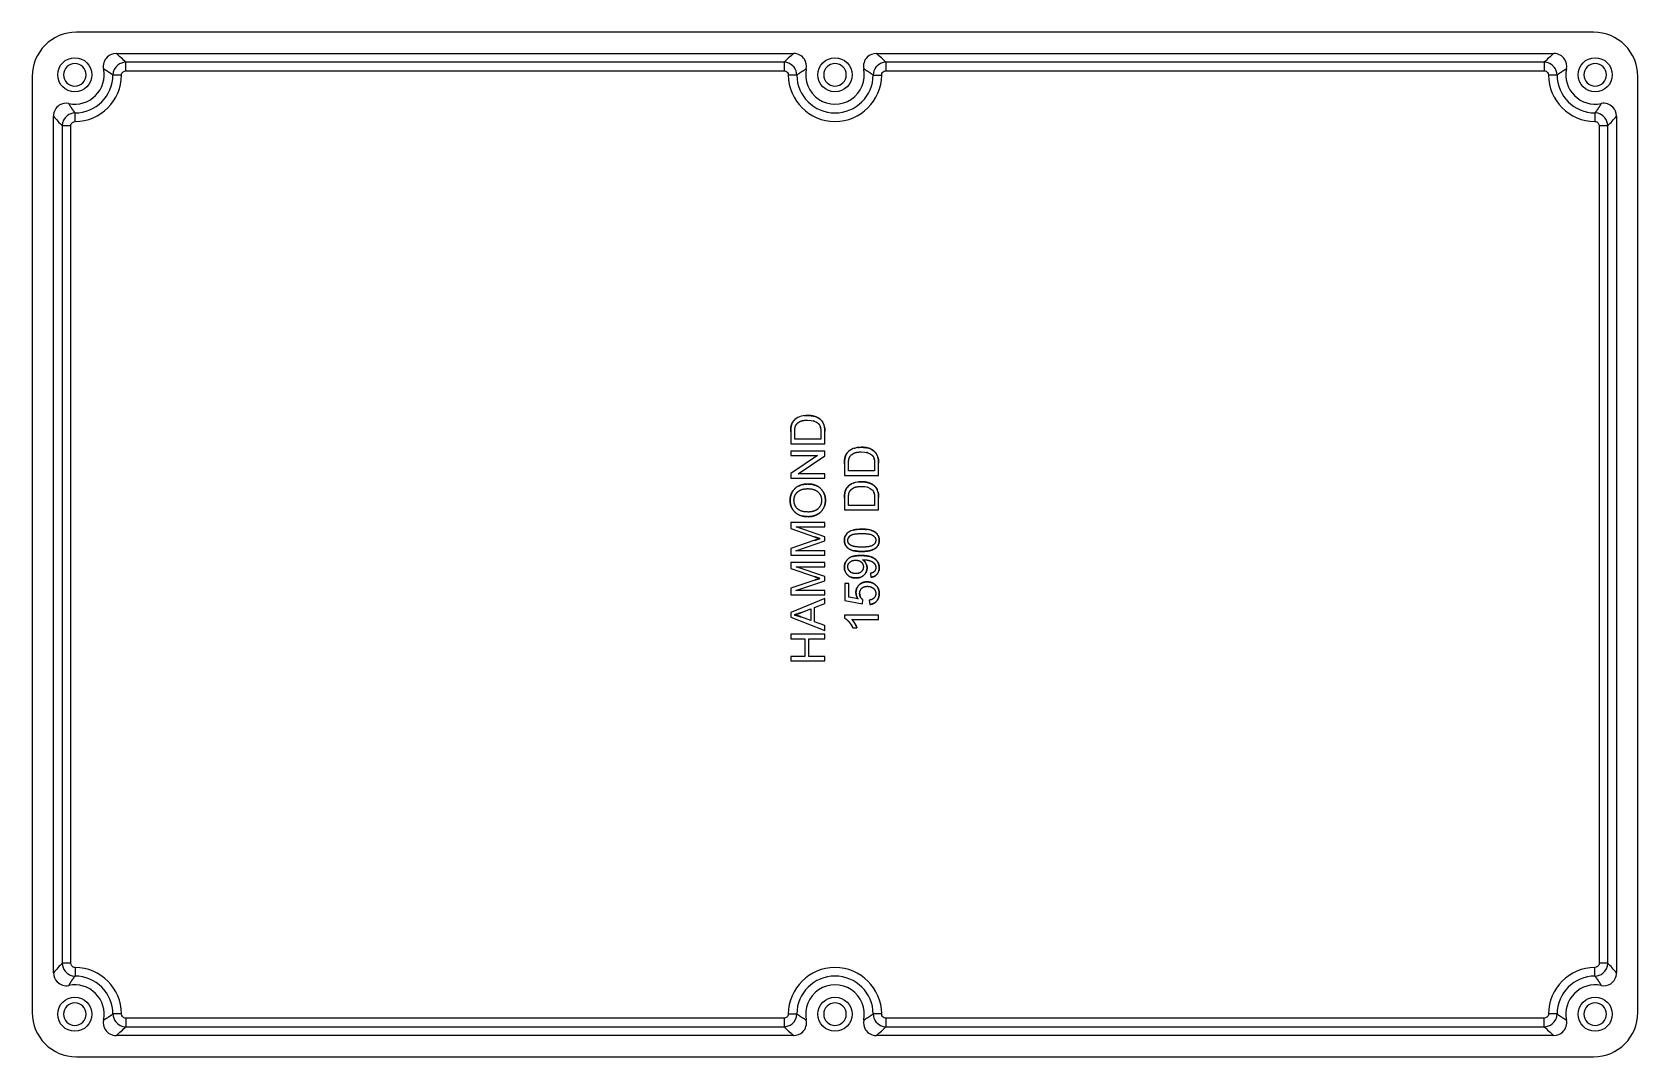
# Model space of a CAD drawing. Header units: millimetres. Extents: x 36 to 224, y 71 to 191.
import ezdxf

# ---------------------------------------------------------------- set-up
doc = ezdxf.new("R2010")
doc.units = ezdxf.units.MM
doc.layers.add('View', color=7, linetype='CONTINUOUS')

msp = doc.modelspace()

# ---------------------------------------------------------------- linework, layer by layer
at = {"layer": 'View'}
for p, q in [((218.329, 191.029), (40.7294, 191.029)), ((45.3611, 188.528), (124.698, 188.528)), ((134.361, 188.528), (213.698, 188.528)), ((123.564, 187.497), (46.4947, 187.497)), ((46.4947, 186.497), (123.564, 186.497)), ((212.564, 187.497), (135.495, 187.497)), ((135.495, 186.497), (212.564, 186.497)), ((35.5294, 185.829), (35.5294, 76.2294)), ((223.529, 76.2294), (223.529, 185.829)), ((38.0309, 80.8611), (38.0309, 181.198)), ((221.028, 181.198), (221.028, 80.8611)), ((39.0623, 180.064), (39.0623, 81.9947)), ((40.0617, 81.9947), (40.0617, 180.064)), ((218.997, 180.064), (218.997, 81.9947)), ((219.997, 81.9947), (219.997, 180.064)), ((124.344, 144.209), (124.344, 142.831)), ((124.817, 143.361), (124.817, 144.203)), ((127.871, 143.361), (124.817, 143.361)), ((127.871, 144.215), (127.871, 143.361)), ((128.344, 142.831), (128.344, 144.276)), ((124.344, 142.831), (128.344, 142.831)), ((128.344, 141.943), (124.344, 141.943)), ((124.344, 141.943), (124.344, 141.437)), ((124.344, 141.437), (127.484, 141.437)), ((127.484, 141.437), (124.344, 139.334)), ((125.204, 139.297), (128.344, 141.401)), ((128.344, 141.401), (128.344, 141.943)), ((124.344, 139.334), (124.344, 138.791)), ((128.344, 139.297), (125.204, 139.297)), ((128.344, 138.791), (128.344, 139.297)), ((130.639, 140.486), (130.639, 139.108)), ((131.111, 139.638), (131.111, 140.48)), ((134.166, 139.638), (131.111, 139.638)), ((134.166, 140.492), (134.166, 139.638)), ((134.639, 139.108), (134.639, 140.553)), ((124.344, 138.791), (128.344, 138.791)), ((130.639, 139.108), (134.639, 139.108)), ((130.639, 136.449), (130.639, 135.071)), ((131.111, 135.602), (131.111, 136.443)), ((134.166, 135.602), (131.111, 135.602)), ((134.166, 136.456), (134.166, 135.602)), ((134.639, 135.071), (134.639, 136.517)), ((128.344, 133.596), (124.344, 133.596)), ((124.344, 133.596), (124.344, 132.885)), ((128.344, 133.087), (128.344, 133.596)), ((130.639, 135.071), (134.639, 135.071)), ((124.344, 132.885), (127.128, 131.925)), ((128.344, 131.919), (124.996, 133.087)), ((124.996, 133.087), (128.344, 133.087)), ((128.344, 131.443), (128.344, 131.919)), ((127.176, 131.52), (124.344, 130.571)), ((124.344, 130.571), (124.344, 129.776)), ((124.344, 129.776), (128.344, 129.776)), ((124.939, 130.285), (128.344, 131.443)), ((128.344, 130.285), (124.939, 130.285)), ((128.344, 129.776), (128.344, 130.285)), ((128.344, 128.94), (124.344, 128.94)), ((124.344, 128.94), (124.344, 128.23)), ((124.344, 128.23), (127.128, 127.27)), ((128.344, 127.263), (124.996, 128.431)), ((124.996, 128.431), (128.344, 128.431)), ((128.344, 128.431), (128.344, 128.94)), ((127.176, 126.864), (124.344, 125.916)), ((124.939, 125.629), (128.344, 126.788)), ((128.344, 126.788), (128.344, 127.263)), ((131.16, 126.465), (130.691, 126.465)), ((130.691, 126.465), (130.691, 124.477)), ((131.16, 124.87), (131.16, 126.465)), ((133.669, 127.654), (133.712, 127.181)), ((124.344, 125.916), (124.344, 125.12)), ((124.344, 125.12), (128.344, 125.12)), ((128.344, 124.715), (124.344, 123.081)), ((128.344, 125.629), (124.939, 125.629)), ((127.134, 123.648), (128.344, 124.111)), ((128.344, 125.12), (128.344, 125.629)), ((128.344, 124.111), (128.344, 124.715)), ((130.691, 124.477), (132.746, 124.09)), ((132.233, 124.654), (131.16, 124.87)), ((132.746, 124.09), (132.807, 124.55)), ((133.547, 124.517), (133.59, 124.001)), ((124.344, 123.081), (124.344, 122.507)), ((124.344, 122.507), (128.344, 120.971)), ((126.704, 122.123), (125.53, 122.565)), ((125.594, 123.062), (126.704, 123.483)), ((126.704, 123.483), (126.704, 122.123)), ((127.134, 121.971), (127.134, 123.648)), ((134.639, 122.742), (130.624, 122.742)), ((130.624, 122.742), (130.624, 122.425)), ((131.511, 122.251), (134.639, 122.251)), ((134.639, 122.251), (134.639, 122.742)), ((128.344, 120.526), (124.344, 120.526)), ((124.344, 120.526), (124.344, 119.995)), ((128.344, 121.532), (127.134, 121.971)), ((128.344, 120.971), (128.344, 121.532)), ((128.344, 119.995), (128.344, 120.526)), ((131.627, 121.27), (132.102, 121.27)), ((124.344, 119.995), (125.987, 119.995)), ((125.987, 119.995), (125.987, 117.922)), ((126.46, 117.922), (126.46, 119.995)), ((126.46, 119.995), (128.344, 119.995)), ((125.987, 117.922), (124.344, 117.922)), ((124.344, 117.922), (124.344, 117.392)), ((124.344, 117.392), (128.344, 117.392)), ((128.344, 117.922), (126.46, 117.922)), ((128.344, 117.392), (128.344, 117.922)), ((123.564, 75.5617), (46.4947, 75.5617)), ((212.564, 75.5617), (135.495, 75.5617)), ((124.698, 73.5309), (45.3611, 73.5309)), ((46.4947, 74.5623), (123.564, 74.5623)), ((213.698, 73.5309), (134.361, 73.5309)), ((135.495, 74.5623), (212.564, 74.5623)), ((40.7294, 71.0294), (218.329, 71.0294))]:
    msp.add_line(p, q, dxfattribs=at)
for centre in [(40.5294, 186.029), (129.529, 186.029), (218.529, 186.029), (40.5294, 76.0294), (129.529, 76.0294), (218.529, 76.0294)]:
    msp.add_circle(centre, 2, dxfattribs=at)
for centre, radius, start, end in [((40.7294, 185.829), 5.2, 90, 180), ((218.329, 185.829), 5.2, 0, 90), ((40.5294, 186.029), 1.321, 0, 180), ((40.5294, 186.029), 3.4349, -101.686, 11.6862), ((129.529, 186.029), 3.4349, 168.314, 11.6862), ((129.529, 186.029), 1.321, 0, 180), ((218.529, 186.029), 3.4349, 168.314, -78.3138), ((218.529, 186.029), 1.321, 0, 180), ((40.5294, 186.029), 1.321, 180, 0), ((40.5294, 186.029), 4.4663, -89.6927, -0.307271), ((40.5294, 186.029), 5.4657, -89.6927, -0.307271), ((129.529, 186.029), 5.4657, -179.693, -0.307271), ((129.529, 186.029), 4.4663, -179.693, -0.307271), ((129.529, 186.029), 1.321, 180, 0), ((218.529, 186.029), 5.4657, -179.693, -90.3073), ((218.529, 186.029), 4.4663, -179.693, -90.3073), ((218.529, 186.029), 1.321, 180, 0), ((40.5294, 76.0294), 5.4657, 0.307271, 89.6927), ((129.529, 76.0294), 5.4657, 0.307271, 179.693), ((218.529, 76.0294), 5.4657, 90.3073, 179.693), ((40.5294, 76.0294), 3.4349, -11.6862, 101.686), ((40.5294, 76.0294), 4.4663, 0.307271, 89.6927), ((129.529, 76.0294), 4.4663, 0.307271, 179.693), ((129.529, 76.0294), 3.4349, -11.6862, -168.314), ((218.529, 76.0294), 4.4663, 90.3073, 179.693), ((218.529, 76.0294), 3.4349, 78.3138, -168.314), ((40.5294, 76.0294), 1.321, 0, 180), ((129.529, 76.0294), 1.321, 0, 180), ((218.529, 76.0294), 1.321, 0, 180), ((40.7294, 76.2294), 5.2, 180, -90), ((40.5294, 76.0294), 1.321, 180, 0), ((129.529, 76.0294), 1.321, 180, 0), ((218.529, 76.0294), 1.321, 180, 0), ((218.329, 76.2294), 5.2, -90, 0)]:
    msp.add_arc(centre, radius, start, end, dxfattribs=at)
for points, degree, knots in [([(45.3611, 188.528), (44.9712, 188.529), (44.5845, 188.371), (44.3078, 188.095), (43.95, 187.748), (43.7912, 187.213), (43.8931, 186.725)], 3, [0, 0, 0, 0, 0.11722, 0.11722, 0.11722, 0.266817, 0.266817, 0.266817, 0.266817]), ([(126.166, 186.725), (126.245, 187.107), (126.167, 187.518), (125.955, 187.845), (125.823, 188.05), (125.639, 188.22), (125.426, 188.339), (125.204, 188.462), (124.951, 188.528), (124.698, 188.528)], 3, [0, 0, 0, 0, 0.117234, 0.117234, 0.117234, 0.190616, 0.190616, 0.190616, 0.266817, 0.266817, 0.266817, 0.266817]), ([(134.361, 188.528), (133.971, 188.529), (133.584, 188.371), (133.308, 188.095), (132.95, 187.748), (132.791, 187.213), (132.893, 186.725)], 3, [0, 0, 0, 0, 0.11722, 0.11722, 0.11722, 0.266817, 0.266817, 0.266817, 0.266817]), ([(215.166, 186.725), (215.245, 187.107), (215.167, 187.518), (214.955, 187.845), (214.823, 188.05), (214.639, 188.22), (214.426, 188.339), (214.204, 188.462), (213.951, 188.528), (213.698, 188.528)], 3, [0, 0, 0, 0, 0.117234, 0.117234, 0.117234, 0.190616, 0.190616, 0.190616, 0.266817, 0.266817, 0.266817, 0.266817]), ([(46.4947, 187.497), (46.1618, 187.496), (45.8248, 187.379), (45.563, 187.171), (45.2138, 186.892), (44.9984, 186.449), (44.9956, 186.005)], 3, [0, 0, 0, 0, 0.0333128, 0.0333128, 0.0333128, 0.0777298, 0.0777298, 0.0777298, 0.0777298]), ([(45.995, 186), (45.9958, 186.148), (46.0676, 186.296), (46.184, 186.389), (46.2713, 186.458), (46.3837, 186.497), (46.4947, 186.497)], 3, [-0.0777298, -0.0777298, -0.0777298, -0.0777298, -0.0333128, -0.0333128, -0.0333128, 0, 0, 0, 0]), ([(46.4947, 186.497), (46.4947, 186.754), (46.4947, 187.007), (46.4947, 187.192), (46.4947, 187.217), (46.4947, 187.241), (46.4947, 187.266), (46.4947, 187.288), (46.4947, 187.31), (46.4947, 187.332), (46.4947, 187.35), (46.4947, 187.369), (46.4947, 187.387), (46.4947, 187.402), (46.4947, 187.417), (46.4947, 187.432), (46.4947, 187.443), (46.4947, 187.454), (46.4947, 187.465), (46.4947, 187.472), (46.4947, 187.479), (46.4947, 187.487), (46.4947, 187.49), (46.4947, 187.493), (46.4947, 187.497)], 3, [0, 0, 0, 0, 0.767945, 0.767945, 0.767945, 0.877651, 0.877651, 0.877651, 0.987358, 0.987358, 0.987358, 1.09706, 1.09706, 1.09706, 1.20677, 1.20677, 1.20677, 1.31648, 1.31648, 1.31648, 1.42618, 1.42618, 1.42618, 1.53589, 1.53589, 1.53589, 1.53589]), ([(123.564, 187.497), (123.564, 187.493), (123.564, 187.49), (123.564, 187.487), (123.564, 187.479), (123.564, 187.472), (123.564, 187.465), (123.564, 187.454), (123.564, 187.443), (123.564, 187.432), (123.564, 187.417), (123.564, 187.402), (123.564, 187.387), (123.564, 187.369), (123.564, 187.35), (123.564, 187.332), (123.564, 187.31), (123.564, 187.288), (123.564, 187.266), (123.564, 187.241), (123.564, 187.217), (123.564, 187.192), (123.564, 187.007), (123.564, 186.754), (123.564, 186.497)], 3, [0, 0, 0, 0, 0.109706, 0.109706, 0.109706, 0.219413, 0.219413, 0.219413, 0.329119, 0.329119, 0.329119, 0.438826, 0.438826, 0.438826, 0.548532, 0.548532, 0.548532, 0.658238, 0.658238, 0.658238, 0.767945, 0.767945, 0.767945, 1.53589, 1.53589, 1.53589, 1.53589]), ([(125.063, 186.005), (125.061, 186.338), (124.943, 186.675), (124.732, 186.935), (124.452, 187.283), (124.008, 187.496), (123.564, 187.497)], 3, [0, 0, 0, 0, 0.0333128, 0.0333128, 0.0333128, 0.0777298, 0.0777298, 0.0777298, 0.0777298]), ([(123.564, 186.497), (123.712, 186.497), (123.86, 186.426), (123.954, 186.31), (124.024, 186.223), (124.063, 186.111), (124.064, 186)], 3, [-0.0777298, -0.0777298, -0.0777298, -0.0777298, -0.0333128, -0.0333128, -0.0333128, 0, 0, 0, 0]), ([(135.495, 187.497), (135.051, 187.496), (134.607, 187.283), (134.327, 186.935), (134.116, 186.675), (133.998, 186.338), (133.996, 186.005)], 3, [0, 0, 0, 0, 0.044417, 0.044417, 0.044417, 0.0777298, 0.0777298, 0.0777298, 0.0777298]), ([(134.995, 186), (134.996, 186.111), (135.035, 186.223), (135.105, 186.31), (135.199, 186.426), (135.347, 186.497), (135.495, 186.497)], 3, [-0.0777298, -0.0777298, -0.0777298, -0.0777298, -0.044417, -0.044417, -0.044417, 0, 0, 0, 0]), ([(135.495, 187.497), (135.495, 187.493), (135.495, 187.49), (135.495, 187.487), (135.495, 187.479), (135.495, 187.472), (135.495, 187.465), (135.495, 187.454), (135.495, 187.443), (135.495, 187.432), (135.495, 187.417), (135.495, 187.402), (135.495, 187.387), (135.495, 187.369), (135.495, 187.35), (135.495, 187.332), (135.495, 187.31), (135.495, 187.288), (135.495, 187.266), (135.495, 187.241), (135.495, 187.217), (135.495, 187.192), (135.495, 187.007), (135.495, 186.754), (135.495, 186.497)], 3, [0, 0, 0, 0, 0.109706, 0.109706, 0.109706, 0.219413, 0.219413, 0.219413, 0.329119, 0.329119, 0.329119, 0.438826, 0.438826, 0.438826, 0.548532, 0.548532, 0.548532, 0.658238, 0.658238, 0.658238, 0.767945, 0.767945, 0.767945, 1.53589, 1.53589, 1.53589, 1.53589]), ([(212.564, 187.497), (212.564, 187.493), (212.564, 187.49), (212.564, 187.487), (212.564, 187.479), (212.564, 187.472), (212.564, 187.465), (212.564, 187.454), (212.564, 187.443), (212.564, 187.432), (212.564, 187.417), (212.564, 187.402), (212.564, 187.387), (212.564, 187.369), (212.564, 187.35), (212.564, 187.332), (212.564, 187.31), (212.564, 187.288), (212.564, 187.266), (212.564, 187.241), (212.564, 187.217), (212.564, 187.192), (212.564, 187.007), (212.564, 186.754), (212.564, 186.497)], 3, [0, 0, 0, 0, 0.109706, 0.109706, 0.109706, 0.219413, 0.219413, 0.219413, 0.329119, 0.329119, 0.329119, 0.438826, 0.438826, 0.438826, 0.548532, 0.548532, 0.548532, 0.658238, 0.658238, 0.658238, 0.767945, 0.767945, 0.767945, 1.53589, 1.53589, 1.53589, 1.53589]), ([(214.063, 186.005), (214.061, 186.338), (213.943, 186.675), (213.732, 186.935), (213.452, 187.283), (213.008, 187.496), (212.564, 187.497)], 3, [0, 0, 0, 0, 0.0333128, 0.0333128, 0.0333128, 0.0777298, 0.0777298, 0.0777298, 0.0777298]), ([(212.564, 186.497), (212.712, 186.497), (212.86, 186.426), (212.954, 186.31), (213.024, 186.223), (213.063, 186.111), (213.064, 186)], 3, [-0.0777298, -0.0777298, -0.0777298, -0.0777298, -0.0333128, -0.0333128, -0.0333128, 0, 0, 0, 0]), ([(45.995, 186), (45.7385, 186.001), (45.4855, 186.003), (45.3004, 186.004), (45.2755, 186.004), (45.2507, 186.004), (45.2258, 186.004), (45.204, 186.004), (45.1822, 186.004), (45.1605, 186.005), (45.142, 186.005), (45.1236, 186.005), (45.1052, 186.005), (45.0903, 186.005), (45.0754, 186.005), (45.0606, 186.005), (45.0494, 186.005), (45.0383, 186.005), (45.0272, 186.005), (45.02, 186.005), (45.0127, 186.005), (45.0055, 186.005), (45.0022, 186.005), (44.9989, 186.005), (44.9956, 186.005)], 3, [0, 0, 0, 0, 0.767945, 0.767945, 0.767945, 0.877651, 0.877651, 0.877651, 0.987358, 0.987358, 0.987358, 1.09706, 1.09706, 1.09706, 1.20677, 1.20677, 1.20677, 1.31648, 1.31648, 1.31648, 1.42618, 1.42618, 1.42618, 1.53589, 1.53589, 1.53589, 1.53589]), ([(125.063, 186.005), (125.06, 186.005), (125.057, 186.005), (125.053, 186.005), (125.046, 186.005), (125.039, 186.005), (125.032, 186.005), (125.021, 186.005), (125.009, 186.005), (124.998, 186.005), (124.983, 186.005), (124.969, 186.005), (124.954, 186.005), (124.935, 186.005), (124.917, 186.005), (124.898, 186.005), (124.877, 186.004), (124.855, 186.004), (124.833, 186.004), (124.808, 186.004), (124.783, 186.004), (124.758, 186.004), (124.573, 186.003), (124.32, 186.001), (124.064, 186)], 3, [0, 0, 0, 0, 0.109706, 0.109706, 0.109706, 0.219413, 0.219413, 0.219413, 0.329119, 0.329119, 0.329119, 0.438826, 0.438826, 0.438826, 0.548532, 0.548532, 0.548532, 0.658238, 0.658238, 0.658238, 0.767945, 0.767945, 0.767945, 1.53589, 1.53589, 1.53589, 1.53589]), ([(133.996, 186.005), (133.999, 186.005), (134.002, 186.005), (134.005, 186.005), (134.013, 186.005), (134.02, 186.005), (134.027, 186.005), (134.038, 186.005), (134.049, 186.005), (134.061, 186.005), (134.075, 186.005), (134.09, 186.005), (134.105, 186.005), (134.124, 186.005), (134.142, 186.005), (134.16, 186.005), (134.182, 186.004), (134.204, 186.004), (134.226, 186.004), (134.251, 186.004), (134.276, 186.004), (134.3, 186.004), (134.486, 186.003), (134.738, 186.001), (134.995, 186)], 3, [0, 0, 0, 0, 0.109706, 0.109706, 0.109706, 0.219413, 0.219413, 0.219413, 0.329119, 0.329119, 0.329119, 0.438826, 0.438826, 0.438826, 0.548532, 0.548532, 0.548532, 0.658238, 0.658238, 0.658238, 0.767945, 0.767945, 0.767945, 1.53589, 1.53589, 1.53589, 1.53589]), ([(214.063, 186.005), (214.06, 186.005), (214.057, 186.005), (214.053, 186.005), (214.046, 186.005), (214.039, 186.005), (214.032, 186.005), (214.021, 186.005), (214.009, 186.005), (213.998, 186.005), (213.983, 186.005), (213.969, 186.005), (213.954, 186.005), (213.935, 186.005), (213.917, 186.005), (213.898, 186.005), (213.877, 186.004), (213.855, 186.004), (213.833, 186.004), (213.808, 186.004), (213.783, 186.004), (213.758, 186.004), (213.573, 186.003), (213.32, 186.001), (213.064, 186)], 3, [0, 0, 0, 0, 0.109706, 0.109706, 0.109706, 0.219413, 0.219413, 0.219413, 0.329119, 0.329119, 0.329119, 0.438826, 0.438826, 0.438826, 0.548532, 0.548532, 0.548532, 0.658238, 0.658238, 0.658238, 0.767945, 0.767945, 0.767945, 1.53589, 1.53589, 1.53589, 1.53589]), ([(39.8337, 182.666), (39.4522, 182.745), (39.0407, 182.667), (38.7141, 182.455), (38.5092, 182.323), (38.3386, 182.139), (38.2197, 181.926), (38.0967, 181.704), (38.0308, 181.451), (38.0309, 181.198)], 3, [0, 0, 0, 0, 0.117234, 0.117234, 0.117234, 0.190616, 0.190616, 0.190616, 0.266817, 0.266817, 0.266817, 0.266817]), ([(221.028, 181.198), (221.029, 181.588), (220.871, 181.974), (220.595, 182.251), (220.248, 182.609), (219.713, 182.768), (219.225, 182.666)], 3, [0, 0, 0, 0, 0.11722, 0.11722, 0.11722, 0.266817, 0.266817, 0.266817, 0.266817]), ([(40.5534, 181.563), (40.2205, 181.561), (39.8841, 181.443), (39.6234, 181.232), (39.2758, 180.952), (39.0627, 180.508), (39.0623, 180.064)], 3, [0, 0, 0, 0, 0.0333128, 0.0333128, 0.0333128, 0.0777298, 0.0777298, 0.0777298, 0.0777298]), ([(40.0617, 180.064), (40.0617, 180.212), (40.1327, 180.36), (40.2486, 180.454), (40.3355, 180.524), (40.4477, 180.563), (40.5587, 180.564)], 3, [-0.0777298, -0.0777298, -0.0777298, -0.0777298, -0.0333128, -0.0333128, -0.0333128, 0, 0, 0, 0]), ([(40.5587, 180.564), (40.5573, 180.82), (40.556, 181.073), (40.555, 181.258), (40.5549, 181.283), (40.5547, 181.308), (40.5546, 181.333), (40.5545, 181.355), (40.5544, 181.377), (40.5542, 181.398), (40.5541, 181.417), (40.5541, 181.435), (40.554, 181.454), (40.5539, 181.469), (40.5538, 181.483), (40.5537, 181.498), (40.5537, 181.509), (40.5536, 181.521), (40.5535, 181.532), (40.5535, 181.539), (40.5535, 181.546), (40.5534, 181.553), (40.5534, 181.557), (40.5534, 181.56), (40.5534, 181.563)], 3, [0, 0, 0, 0, 0.767945, 0.767945, 0.767945, 0.877651, 0.877651, 0.877651, 0.987358, 0.987358, 0.987358, 1.09706, 1.09706, 1.09706, 1.20677, 1.20677, 1.20677, 1.31648, 1.31648, 1.31648, 1.42618, 1.42618, 1.42618, 1.53589, 1.53589, 1.53589, 1.53589]), ([(218.505, 181.563), (218.505, 181.56), (218.505, 181.557), (218.505, 181.553), (218.505, 181.546), (218.505, 181.539), (218.505, 181.532), (218.505, 181.521), (218.505, 181.509), (218.505, 181.498), (218.505, 181.483), (218.505, 181.469), (218.505, 181.454), (218.505, 181.435), (218.505, 181.417), (218.505, 181.398), (218.504, 181.377), (218.504, 181.355), (218.504, 181.333), (218.504, 181.308), (218.504, 181.283), (218.504, 181.258), (218.503, 181.073), (218.501, 180.82), (218.5, 180.564)], 3, [0, 0, 0, 0, 0.109706, 0.109706, 0.109706, 0.219413, 0.219413, 0.219413, 0.329119, 0.329119, 0.329119, 0.438826, 0.438826, 0.438826, 0.548532, 0.548532, 0.548532, 0.658238, 0.658238, 0.658238, 0.767945, 0.767945, 0.767945, 1.53589, 1.53589, 1.53589, 1.53589]), ([(218.5, 180.564), (218.648, 180.563), (218.796, 180.491), (218.889, 180.375), (218.958, 180.288), (218.997, 180.175), (218.997, 180.064)], 3, [-0.0777298, -0.0777298, -0.0777298, -0.0777298, -0.0333128, -0.0333128, -0.0333128, 0, 0, 0, 0]), ([(219.997, 180.064), (219.996, 180.397), (219.879, 180.734), (219.671, 180.996), (219.392, 181.345), (218.949, 181.56), (218.505, 181.563)], 3, [0, 0, 0, 0, 0.0333128, 0.0333128, 0.0333128, 0.0777298, 0.0777298, 0.0777298, 0.0777298]), ([(40.0617, 180.064), (39.8052, 180.064), (39.5522, 180.064), (39.367, 180.064), (39.3422, 180.064), (39.3173, 180.064), (39.2925, 180.064), (39.2707, 180.064), (39.2489, 180.064), (39.2271, 180.064), (39.2087, 180.064), (39.1903, 180.064), (39.1718, 180.064), (39.157, 180.064), (39.1421, 180.064), (39.1272, 180.064), (39.1161, 180.064), (39.105, 180.064), (39.0939, 180.064), (39.0866, 180.064), (39.0794, 180.064), (39.0721, 180.064), (39.0689, 180.064), (39.0656, 180.064), (39.0623, 180.064)], 3, [0, 0, 0, 0, 0.767945, 0.767945, 0.767945, 0.877651, 0.877651, 0.877651, 0.987358, 0.987358, 0.987358, 1.09706, 1.09706, 1.09706, 1.20677, 1.20677, 1.20677, 1.31648, 1.31648, 1.31648, 1.42618, 1.42618, 1.42618, 1.53589, 1.53589, 1.53589, 1.53589]), ([(219.997, 180.064), (219.993, 180.064), (219.99, 180.064), (219.987, 180.064), (219.979, 180.064), (219.972, 180.064), (219.965, 180.064), (219.954, 180.064), (219.943, 180.064), (219.932, 180.064), (219.917, 180.064), (219.902, 180.064), (219.887, 180.064), (219.869, 180.064), (219.85, 180.064), (219.832, 180.064), (219.81, 180.064), (219.788, 180.064), (219.766, 180.064), (219.741, 180.064), (219.717, 180.064), (219.692, 180.064), (219.507, 180.064), (219.254, 180.064), (218.997, 180.064)], 3, [0, 0, 0, 0, 0.109706, 0.109706, 0.109706, 0.219413, 0.219413, 0.219413, 0.329119, 0.329119, 0.329119, 0.438826, 0.438826, 0.438826, 0.548532, 0.548532, 0.548532, 0.658238, 0.658238, 0.658238, 0.767945, 0.767945, 0.767945, 1.53589, 1.53589, 1.53589, 1.53589]), ([(124.899, 144.885), (125.012, 145.181), (125.349, 145.387), (125.685, 145.593), (126.314, 145.593)], 2, [-0.236365, -0.236365, -0.236365, -0.118183, -0.118183, 0, 0, 0]), ([(128.344, 144.276), (128.342, 145), (128.074, 145.395), (127.942, 145.593), (127.711, 145.759), (127.481, 145.925), (127.129, 146.032), (126.777, 146.138), (126.323, 146.138)], 2, [-0.270145, -0.270145, -0.270145, -0.162087, -0.162087, -0.108058, -0.108058, -0.054029, -0.054029, 0, 0, 0]), ([(127.591, 145.193), (127.725, 145.062), (127.798, 144.837), (127.871, 144.611), (127.871, 144.215)], 2, [-0.303954, -0.303954, -0.303954, -0.151977, -0.151977, 0, 0, 0]), ([(131.194, 141.163), (131.307, 141.459), (131.643, 141.664), (131.98, 141.87), (132.608, 141.87)], 2, [-0.236365, -0.236365, -0.236365, -0.118183, -0.118183, 0, 0, 0]), ([(134.639, 140.553), (134.637, 141.277), (134.369, 141.672), (134.236, 141.87), (134.006, 142.036), (133.776, 142.203), (133.424, 142.309), (133.072, 142.416), (132.618, 142.416)], 2, [-0.270145, -0.270145, -0.270145, -0.162087, -0.162087, -0.108058, -0.108058, -0.054029, -0.054029, 0, 0, 0]), ([(133.886, 141.471), (134.02, 141.34), (134.093, 141.114), (134.166, 140.888), (134.166, 140.492)], 2, [-0.303954, -0.303954, -0.303954, -0.151977, -0.151977, 0, 0, 0]), ([(126.35, 138.114), (125.75, 138.114), (125.277, 137.881), (124.804, 137.648), (124.539, 137.203), (124.274, 136.757), (124.274, 136.203)], 2, [-0.172814, -0.172814, -0.172814, -0.115209, -0.115209, -0.0576046, -0.0576046, 0, 0, 0]), ([(124.274, 136.203), (124.274, 136.757), (124.539, 137.203), (124.587, 137.283), (124.642, 137.357)], 2, [0, 0, 0, 1, 1, 1.18109, 1.18109, 1.18109]), ([(124.728, 136.206), (124.728, 136.602), (124.928, 136.92), (125.128, 137.239), (125.492, 137.404), (125.856, 137.568), (126.344, 137.568)], 2, [-0.404303, -0.404303, -0.404303, -0.269535, -0.269535, -0.134768, -0.134768, 0, 0, 0]), ([(126.344, 137.568), (127.118, 137.568), (127.538, 137.183), (127.957, 136.797), (127.957, 136.199)], 2, [-0.217756, -0.217756, -0.217756, -0.108878, -0.108878, 0, 0, 0]), ([(128.411, 136.203), (128.411, 136.721), (128.164, 137.172), (127.917, 137.623), (127.437, 137.869), (126.957, 138.114), (126.35, 138.114)], 2, [-0.214742, -0.214742, -0.214742, -0.143161, -0.143161, -0.0715806, -0.0715806, 0, 0, 0]), ([(131.194, 137.126), (131.307, 137.422), (131.643, 137.628), (131.98, 137.834), (132.608, 137.834)], 2, [-0.236365, -0.236365, -0.236365, -0.118183, -0.118183, 0, 0, 0]), ([(134.639, 136.517), (134.637, 137.241), (134.369, 137.635), (134.236, 137.834), (134.006, 138), (133.776, 138.166), (133.424, 138.273), (133.072, 138.379), (132.618, 138.379)], 2, [-0.270145, -0.270145, -0.270145, -0.162087, -0.162087, -0.108058, -0.108058, -0.054029, -0.054029, 0, 0, 0]), ([(132.618, 138.379), (133.072, 138.379), (133.424, 138.273), (133.767, 138.169), (133.994, 138.008)], 2, [0, 0, 0, 1, 1, 1.97459, 1.97459, 1.97459]), ([(133.886, 137.434), (134.02, 137.303), (134.093, 137.078), (134.166, 136.852), (134.166, 136.456)], 2, [-0.303954, -0.303954, -0.303954, -0.151977, -0.151977, 0, 0, 0]), ([(134.002, 138.003), (134.235, 137.835), (134.369, 137.635), (134.433, 137.54), (134.482, 137.427)], 2, [1.99067, 1.99067, 1.99067, 3, 3, 3.47973, 3.47973, 3.47973]), ([(124.274, 136.203), (124.274, 135.358), (124.836, 134.823), (125.399, 134.288), (126.396, 134.288)], 2, [-0.510492, -0.510492, -0.510492, -0.255246, -0.255246, 0, 0, 0]), ([(126.402, 134.834), (125.5, 134.834), (125.114, 135.239), (124.728, 135.645), (124.728, 136.206)], 2, [-0.245474, -0.245474, -0.245474, -0.122737, -0.122737, 0, 0, 0]), ([(126.396, 134.288), (126.923, 134.288), (127.394, 134.517), (127.865, 134.745), (128.138, 135.19), (128.411, 135.635), (128.411, 136.203)], 2, [-0.378475, -0.378475, -0.378475, -0.252317, -0.252317, -0.126158, -0.126158, 0, 0, 0]), ([(127.957, 136.199), (127.957, 135.611), (127.541, 135.222), (127.125, 134.834), (126.402, 134.834)], 2, [-0.347986, -0.347986, -0.347986, -0.173993, -0.173993, 0, 0, 0]), ([(132.666, 132.821), (132.27, 132.821), (131.955, 132.791), (131.721, 132.731), (131.487, 132.672), (131.289, 132.589), (131.127, 132.485), (130.803, 132.276), (130.622, 131.945), (130.624, 131.52)], 3, [-0.158789, -0.158789, -0.158789, -0.158789, -0.119092, -0.119092, -0.119092, -0.0793943, -0.0793943, -0.0793943, 0, 0, 0, 0]), ([(131.029, 131.513), (131.029, 131.855), (131.354, 132.085), (131.678, 132.315), (132.666, 132.315)], 2, [-0.367398, -0.367398, -0.367398, -0.183699, -0.183699, 0, 0, 0]), ([(134.706, 131.52), (134.706, 131.956), (134.471, 132.244), (134.236, 132.532), (133.803, 132.677), (133.371, 132.821), (132.666, 132.821)], 2, [-1.04403, -1.04403, -1.04403, -0.696017, -0.696017, -0.348008, -0.348008, 0, 0, 0]), ([(132.666, 132.315), (133.651, 132.315), (133.977, 132.085), (134.303, 131.855), (134.303, 131.52)], 2, [-0.135126, -0.135126, -0.135126, -0.0675628, -0.0675628, 0, 0, 0]), ([(130.624, 131.52), (130.624, 131.081), (130.857, 130.794), (131.09, 130.507), (131.523, 130.361), (131.956, 130.215), (132.666, 130.215)], 2, [-1.07579, -1.07579, -1.07579, -0.71719, -0.71719, -0.358595, -0.358595, 0, 0, 0]), ([(132.557, 129.736), (131.822, 129.736), (131.433, 129.568), (131.044, 129.401), (130.834, 129.078), (130.624, 128.754), (130.624, 128.364)], 2, [-0.149636, -0.149636, -0.149636, -0.0997575, -0.0997575, -0.0498787, -0.0498787, 0, 0, 0]), ([(134.706, 128.303), (134.706, 128.745), (134.468, 129.074), (134.23, 129.404), (133.778, 129.57), (133.325, 129.736), (132.557, 129.736)], 2, [-0.296152, -0.296152, -0.296152, -0.197435, -0.197435, -0.0987173, -0.0987173, 0, 0, 0]), ([(134.303, 131.52), (134.303, 131.181), (133.979, 130.951), (133.654, 130.721), (132.666, 130.721)], 2, [-0.365112, -0.365112, -0.365112, -0.182556, -0.182556, 0, 0, 0]), ([(130.624, 128.364), (130.624, 127.824), (130.994, 127.466), (131.364, 127.108), (131.974, 127.108)], 2, [-0.298304, -0.298304, -0.298304, -0.149152, -0.149152, 0, 0, 0]), ([(131.029, 128.425), (131.029, 128.742), (131.278, 128.966), (131.526, 129.19), (131.95, 129.19)], 2, [-0.168898, -0.168898, -0.168898, -0.0844489, -0.0844489, 0, 0, 0]), ([(131.989, 127.614), (131.563, 127.614), (131.296, 127.855), (131.029, 128.096), (131.029, 128.425)], 2, [-0.122964, -0.122964, -0.122964, -0.0614819, -0.0614819, 0, 0, 0]), ([(131.95, 129.19), (132.371, 129.19), (132.61, 128.971), (132.849, 128.751), (132.849, 128.413)], 2, [-0.155767, -0.155767, -0.155767, -0.0778835, -0.0778835, 0, 0, 0]), ([(131.974, 127.108), (132.563, 127.108), (132.922, 127.451), (133.282, 127.794), (133.282, 128.291)], 2, [-0.198892, -0.198892, -0.198892, -0.0994459, -0.0994459, 0, 0, 0]), ([(132.849, 128.413), (132.849, 128.071), (132.61, 127.843), (132.371, 127.614), (131.989, 127.614)], 2, [-0.171897, -0.171897, -0.171897, -0.0859484, -0.0859484, 0, 0, 0]), ([(133.282, 128.291), (133.282, 128.59), (133.136, 128.844), (132.989, 129.099), (132.755, 129.245)], 2, [-0.0949165, -0.0949165, -0.0949165, -0.0474582, -0.0474582, 0, 0, 0]), ([(132.852, 129.248), (133.16, 129.248), (133.454, 129.175), (133.749, 129.102), (133.922, 128.994), (134.096, 128.885), (134.2, 128.713), (134.303, 128.541), (134.303, 128.315)], 2, [-0.461985, -0.461985, -0.461985, -0.346489, -0.346489, -0.230992, -0.230992, -0.115496, -0.115496, 0, 0, 0]), ([(134.303, 128.315), (134.303, 128.053), (134.153, 127.884), (134.002, 127.715), (133.669, 127.654)], 2, [-0.116703, -0.116703, -0.116703, -0.0583513, -0.0583513, 0, 0, 0]), ([(133.712, 127.181), (134.185, 127.242), (134.445, 127.539), (134.706, 127.837), (134.706, 128.303)], 2, [-0.212158, -0.212158, -0.212158, -0.106079, -0.106079, 0, 0, 0]), ([(133.778, 129.57), (134.23, 129.404), (134.468, 129.074), (134.706, 128.745), (134.706, 128.303)], 2, [1.00062, 1.00062, 1.00062, 2, 2, 3, 3, 3]), ([(133.279, 126.654), (132.709, 126.654), (132.346, 126.294), (131.983, 125.934), (131.983, 125.41)], 2, [-0.174565, -0.174565, -0.174565, -0.0872823, -0.0872823, 0, 0, 0]), ([(132.416, 125.279), (132.416, 125.663), (132.66, 125.898), (132.904, 126.132), (133.325, 126.132)], 2, [-0.205887, -0.205887, -0.205887, -0.102944, -0.102944, 0, 0, 0]), ([(133.325, 126.132), (133.767, 126.132), (134.035, 125.888), (134.303, 125.645), (134.303, 125.285)], 2, [-0.115221, -0.115221, -0.115221, -0.0576103, -0.0576103, 0, 0, 0]), ([(132.807, 124.55), (132.633, 124.66), (132.525, 124.85), (132.416, 125.041), (132.416, 125.279)], 2, [-0.111073, -0.111073, -0.111073, -0.0555364, -0.0555364, 0, 0, 0]), ([(134.303, 125.285), (134.303, 124.989), (134.114, 124.782), (133.925, 124.574), (133.547, 124.517)], 2, [-0.0988116, -0.0988116, -0.0988116, -0.0494058, -0.0494058, 0, 0, 0]), ([(133.59, 124.001), (134.096, 124.05), (134.401, 124.396), (134.706, 124.742), (134.706, 125.288)], 2, [-0.277773, -0.277773, -0.277773, -0.138887, -0.138887, 0, 0, 0]), ([(130.624, 122.425), (130.883, 122.297), (131.159, 121.989), (131.435, 121.681), (131.627, 121.27)], 2, [-0.149509, -0.149509, -0.149509, -0.0747545, -0.0747545, 0, 0, 0]), ([(132.102, 121.27), (132.017, 121.498), (131.848, 121.786), (131.678, 122.074), (131.511, 122.251)], 2, [-0.101701, -0.101701, -0.101701, -0.0508503, -0.0508503, 0, 0, 0]), ([(131.511, 122.251), (131.678, 122.074), (131.848, 121.786), (132.017, 121.498), (132.102, 121.27)], 2, [0, 0, 0, 1, 1, 2, 2, 2]), ([(38.0309, 80.8611), (38.0299, 80.4712), (38.1883, 80.0845), (38.4638, 79.8078), (38.8108, 79.45), (39.3458, 79.2912), (39.8337, 79.3931)], 3, [0, 0, 0, 0, 0.11722, 0.11722, 0.11722, 0.266817, 0.266817, 0.266817, 0.266817]), ([(40.0617, 81.9947), (39.8052, 81.9947), (39.5522, 81.9947), (39.367, 81.9947), (39.3422, 81.9947), (39.3173, 81.9947), (39.2925, 81.9947), (39.2707, 81.9947), (39.2489, 81.9947), (39.2271, 81.9947), (39.2087, 81.9947), (39.1903, 81.9947), (39.1718, 81.9947), (39.157, 81.9947), (39.1421, 81.9947), (39.1272, 81.9947), (39.1161, 81.9947), (39.105, 81.9947), (39.0939, 81.9947), (39.0866, 81.9947), (39.0794, 81.9947), (39.0721, 81.9947), (39.0689, 81.9947), (39.0656, 81.9947), (39.0623, 81.9947)], 3, [0, 0, 0, 0, 0.767945, 0.767945, 0.767945, 0.877651, 0.877651, 0.877651, 0.987358, 0.987358, 0.987358, 1.09706, 1.09706, 1.09706, 1.20677, 1.20677, 1.20677, 1.31648, 1.31648, 1.31648, 1.42618, 1.42618, 1.42618, 1.53589, 1.53589, 1.53589, 1.53589]), ([(39.0623, 81.9947), (39.0626, 81.6618), (39.1793, 81.3248), (39.3883, 81.063), (39.6669, 80.7138), (40.1096, 80.4984), (40.5534, 80.4956)], 3, [0, 0, 0, 0, 0.0333128, 0.0333128, 0.0333128, 0.0777298, 0.0777298, 0.0777298, 0.0777298]), ([(40.5587, 81.495), (40.4107, 81.4958), (40.2631, 81.5676), (40.1702, 81.684), (40.1006, 81.7713), (40.0617, 81.8837), (40.0617, 81.9947)], 3, [-0.0777298, -0.0777298, -0.0777298, -0.0777298, -0.0333128, -0.0333128, -0.0333128, 0, 0, 0, 0]), ([(40.5587, 81.495), (40.5573, 81.2385), (40.556, 80.9855), (40.555, 80.8004), (40.5549, 80.7755), (40.5547, 80.7507), (40.5546, 80.7258), (40.5545, 80.704), (40.5544, 80.6822), (40.5542, 80.6605), (40.5541, 80.642), (40.5541, 80.6236), (40.554, 80.6052), (40.5539, 80.5903), (40.5538, 80.5754), (40.5537, 80.5606), (40.5537, 80.5494), (40.5536, 80.5383), (40.5535, 80.5272), (40.5535, 80.52), (40.5535, 80.5127), (40.5534, 80.5055), (40.5534, 80.5022), (40.5534, 80.4989), (40.5534, 80.4956)], 3, [0, 0, 0, 0, 0.767945, 0.767945, 0.767945, 0.877651, 0.877651, 0.877651, 0.987358, 0.987358, 0.987358, 1.09706, 1.09706, 1.09706, 1.20677, 1.20677, 1.20677, 1.31648, 1.31648, 1.31648, 1.42618, 1.42618, 1.42618, 1.53589, 1.53589, 1.53589, 1.53589]), ([(218.997, 81.9947), (218.997, 81.8467), (218.926, 81.6987), (218.81, 81.6052), (218.723, 81.5351), (218.611, 81.4956), (218.5, 81.495)], 3, [-0.0777298, -0.0777298, -0.0777298, -0.0777298, -0.0333128, -0.0333128, -0.0333128, 0, 0, 0, 0]), ([(218.505, 80.4956), (218.505, 80.4989), (218.505, 80.5022), (218.505, 80.5055), (218.505, 80.5127), (218.505, 80.52), (218.505, 80.5272), (218.505, 80.5383), (218.505, 80.5494), (218.505, 80.5606), (218.505, 80.5754), (218.505, 80.5903), (218.505, 80.6052), (218.505, 80.6236), (218.505, 80.642), (218.505, 80.6605), (218.504, 80.6822), (218.504, 80.704), (218.504, 80.7258), (218.504, 80.7507), (218.504, 80.7755), (218.504, 80.8004), (218.503, 80.9855), (218.501, 81.2385), (218.5, 81.495)], 3, [0, 0, 0, 0, 0.109706, 0.109706, 0.109706, 0.219413, 0.219413, 0.219413, 0.329119, 0.329119, 0.329119, 0.438826, 0.438826, 0.438826, 0.548532, 0.548532, 0.548532, 0.658238, 0.658238, 0.658238, 0.767945, 0.767945, 0.767945, 1.53589, 1.53589, 1.53589, 1.53589]), ([(218.505, 80.4956), (218.838, 80.4977), (219.175, 80.6162), (219.435, 80.8266), (219.783, 81.1071), (219.996, 81.5509), (219.997, 81.9947)], 3, [0, 0, 0, 0, 0.0333128, 0.0333128, 0.0333128, 0.0777298, 0.0777298, 0.0777298, 0.0777298]), ([(219.997, 81.9947), (219.993, 81.9947), (219.99, 81.9947), (219.987, 81.9947), (219.979, 81.9947), (219.972, 81.9947), (219.965, 81.9947), (219.954, 81.9947), (219.943, 81.9947), (219.932, 81.9947), (219.917, 81.9947), (219.902, 81.9947), (219.887, 81.9947), (219.869, 81.9947), (219.85, 81.9947), (219.832, 81.9947), (219.81, 81.9947), (219.788, 81.9947), (219.766, 81.9947), (219.741, 81.9947), (219.717, 81.9947), (219.692, 81.9947), (219.507, 81.9947), (219.254, 81.9947), (218.997, 81.9947)], 3, [0, 0, 0, 0, 0.109706, 0.109706, 0.109706, 0.219413, 0.219413, 0.219413, 0.329119, 0.329119, 0.329119, 0.438826, 0.438826, 0.438826, 0.548532, 0.548532, 0.548532, 0.658238, 0.658238, 0.658238, 0.767945, 0.767945, 0.767945, 1.53589, 1.53589, 1.53589, 1.53589]), ([(219.225, 79.3931), (219.607, 79.3141), (220.018, 79.3921), (220.345, 79.6037), (220.55, 79.7362), (220.72, 79.9195), (220.839, 80.1333), (220.962, 80.3546), (221.028, 80.6077), (221.028, 80.8611)], 3, [0, 0, 0, 0, 0.117234, 0.117234, 0.117234, 0.190616, 0.190616, 0.190616, 0.266817, 0.266817, 0.266817, 0.266817]), ([(43.8931, 75.3337), (43.8141, 74.9522), (43.8921, 74.5407), (44.1037, 74.2141), (44.2362, 74.0092), (44.4195, 73.8386), (44.6333, 73.7197), (44.8546, 73.5967), (45.1077, 73.5308), (45.3611, 73.5309)], 3, [0, 0, 0, 0, 0.117234, 0.117234, 0.117234, 0.190616, 0.190616, 0.190616, 0.266817, 0.266817, 0.266817, 0.266817]), ([(45.995, 76.0587), (45.7385, 76.0573), (45.4855, 76.056), (45.3004, 76.055), (45.2755, 76.0549), (45.2507, 76.0547), (45.2258, 76.0546), (45.204, 76.0545), (45.1822, 76.0544), (45.1605, 76.0542), (45.142, 76.0541), (45.1236, 76.0541), (45.1052, 76.054), (45.0903, 76.0539), (45.0754, 76.0538), (45.0606, 76.0537), (45.0494, 76.0537), (45.0383, 76.0536), (45.0272, 76.0535), (45.02, 76.0535), (45.0127, 76.0535), (45.0055, 76.0534), (45.0022, 76.0534), (44.9989, 76.0534), (44.9956, 76.0534)], 3, [0, 0, 0, 0, 0.767945, 0.767945, 0.767945, 0.877651, 0.877651, 0.877651, 0.987358, 0.987358, 0.987358, 1.09706, 1.09706, 1.09706, 1.20677, 1.20677, 1.20677, 1.31648, 1.31648, 1.31648, 1.42618, 1.42618, 1.42618, 1.53589, 1.53589, 1.53589, 1.53589]), ([(44.9956, 76.0534), (44.9977, 75.7205), (45.1162, 75.3841), (45.3266, 75.1234), (45.6071, 74.7758), (46.0509, 74.5627), (46.4947, 74.5623)], 3, [0, 0, 0, 0, 0.0333128, 0.0333128, 0.0333128, 0.0777298, 0.0777298, 0.0777298, 0.0777298]), ([(46.4947, 75.5617), (46.3467, 75.5617), (46.1987, 75.6327), (46.1052, 75.7486), (46.0351, 75.8355), (45.9956, 75.9477), (45.995, 76.0587)], 3, [-0.0777298, -0.0777298, -0.0777298, -0.0777298, -0.0333128, -0.0333128, -0.0333128, 0, 0, 0, 0]), ([(46.4947, 75.5617), (46.4947, 75.3052), (46.4947, 75.0522), (46.4947, 74.867), (46.4947, 74.8422), (46.4947, 74.8173), (46.4947, 74.7925), (46.4947, 74.7707), (46.4947, 74.7489), (46.4947, 74.7271), (46.4947, 74.7087), (46.4947, 74.6903), (46.4947, 74.6718), (46.4947, 74.657), (46.4947, 74.6421), (46.4947, 74.6272), (46.4947, 74.6161), (46.4947, 74.605), (46.4947, 74.5939), (46.4947, 74.5866), (46.4947, 74.5794), (46.4947, 74.5721), (46.4947, 74.5689), (46.4947, 74.5656), (46.4947, 74.5623)], 3, [0, 0, 0, 0, 0.767945, 0.767945, 0.767945, 0.877651, 0.877651, 0.877651, 0.987358, 0.987358, 0.987358, 1.09706, 1.09706, 1.09706, 1.20677, 1.20677, 1.20677, 1.31648, 1.31648, 1.31648, 1.42618, 1.42618, 1.42618, 1.53589, 1.53589, 1.53589, 1.53589]), ([(124.064, 76.0587), (124.063, 75.9107), (123.991, 75.7631), (123.875, 75.6702), (123.788, 75.6006), (123.675, 75.5617), (123.564, 75.5617)], 3, [-0.0777298, -0.0777298, -0.0777298, -0.0777298, -0.0333128, -0.0333128, -0.0333128, 0, 0, 0, 0]), ([(123.564, 74.5623), (123.897, 74.5626), (124.234, 74.6793), (124.496, 74.8883), (124.845, 75.1669), (125.06, 75.6096), (125.063, 76.0534)], 3, [0, 0, 0, 0, 0.0333128, 0.0333128, 0.0333128, 0.0777298, 0.0777298, 0.0777298, 0.0777298]), ([(123.564, 75.5617), (123.564, 75.3052), (123.564, 75.0522), (123.564, 74.867), (123.564, 74.8422), (123.564, 74.8173), (123.564, 74.7925), (123.564, 74.7707), (123.564, 74.7489), (123.564, 74.7271), (123.564, 74.7087), (123.564, 74.6903), (123.564, 74.6718), (123.564, 74.657), (123.564, 74.6421), (123.564, 74.6272), (123.564, 74.6161), (123.564, 74.605), (123.564, 74.5939), (123.564, 74.5866), (123.564, 74.5794), (123.564, 74.5721), (123.564, 74.5689), (123.564, 74.5656), (123.564, 74.5623)], 3, [0, 0, 0, 0, 0.767945, 0.767945, 0.767945, 0.877651, 0.877651, 0.877651, 0.987358, 0.987358, 0.987358, 1.09706, 1.09706, 1.09706, 1.20677, 1.20677, 1.20677, 1.31648, 1.31648, 1.31648, 1.42618, 1.42618, 1.42618, 1.53589, 1.53589, 1.53589, 1.53589]), ([(124.064, 76.0587), (124.32, 76.0573), (124.573, 76.056), (124.758, 76.055), (124.783, 76.0549), (124.808, 76.0547), (124.833, 76.0546), (124.855, 76.0545), (124.877, 76.0544), (124.898, 76.0542), (124.917, 76.0541), (124.935, 76.0541), (124.954, 76.054), (124.969, 76.0539), (124.983, 76.0538), (124.998, 76.0537), (125.009, 76.0537), (125.021, 76.0536), (125.032, 76.0535), (125.039, 76.0535), (125.046, 76.0535), (125.053, 76.0534), (125.057, 76.0534), (125.06, 76.0534), (125.063, 76.0534)], 3, [0, 0, 0, 0, 0.767945, 0.767945, 0.767945, 0.877651, 0.877651, 0.877651, 0.987358, 0.987358, 0.987358, 1.09706, 1.09706, 1.09706, 1.20677, 1.20677, 1.20677, 1.31648, 1.31648, 1.31648, 1.42618, 1.42618, 1.42618, 1.53589, 1.53589, 1.53589, 1.53589]), ([(124.698, 73.5309), (125.088, 73.5299), (125.474, 73.6882), (125.751, 73.9638), (126.109, 74.3108), (126.268, 74.8458), (126.166, 75.3337)], 3, [0, 0, 0, 0, 0.11722, 0.11722, 0.11722, 0.266817, 0.266817, 0.266817, 0.266817]), ([(132.893, 75.3337), (132.814, 74.9522), (132.892, 74.5407), (133.104, 74.2141), (133.236, 74.0092), (133.419, 73.8386), (133.633, 73.7197), (133.855, 73.5967), (134.108, 73.5308), (134.361, 73.5309)], 3, [0, 0, 0, 0, 0.117234, 0.117234, 0.117234, 0.190616, 0.190616, 0.190616, 0.266817, 0.266817, 0.266817, 0.266817]), ([(134.995, 76.0587), (134.738, 76.0573), (134.486, 76.056), (134.3, 76.055), (134.276, 76.0549), (134.251, 76.0547), (134.226, 76.0546), (134.204, 76.0545), (134.182, 76.0544), (134.16, 76.0542), (134.142, 76.0541), (134.124, 76.0541), (134.105, 76.054), (134.09, 76.0539), (134.075, 76.0538), (134.061, 76.0537), (134.049, 76.0537), (134.038, 76.0536), (134.027, 76.0535), (134.02, 76.0535), (134.013, 76.0535), (134.005, 76.0534), (134.002, 76.0534), (133.999, 76.0534), (133.996, 76.0534)], 3, [0, 0, 0, 0, 0.767945, 0.767945, 0.767945, 0.877651, 0.877651, 0.877651, 0.987358, 0.987358, 0.987358, 1.09706, 1.09706, 1.09706, 1.20677, 1.20677, 1.20677, 1.31648, 1.31648, 1.31648, 1.42618, 1.42618, 1.42618, 1.53589, 1.53589, 1.53589, 1.53589]), ([(133.996, 76.0534), (133.998, 75.7205), (134.116, 75.3841), (134.327, 75.1234), (134.607, 74.7758), (135.051, 74.5627), (135.495, 74.5623)], 3, [0, 0, 0, 0, 0.0333128, 0.0333128, 0.0333128, 0.0777298, 0.0777298, 0.0777298, 0.0777298]), ([(135.495, 75.5617), (135.347, 75.5617), (135.199, 75.6327), (135.105, 75.7486), (135.035, 75.8355), (134.996, 75.9477), (134.995, 76.0587)], 3, [-0.0777298, -0.0777298, -0.0777298, -0.0777298, -0.0333128, -0.0333128, -0.0333128, 0, 0, 0, 0]), ([(135.495, 75.5617), (135.495, 75.3052), (135.495, 75.0522), (135.495, 74.867), (135.495, 74.8422), (135.495, 74.8173), (135.495, 74.7925), (135.495, 74.7707), (135.495, 74.7489), (135.495, 74.7271), (135.495, 74.7087), (135.495, 74.6903), (135.495, 74.6718), (135.495, 74.657), (135.495, 74.6421), (135.495, 74.6272), (135.495, 74.6161), (135.495, 74.605), (135.495, 74.5939), (135.495, 74.5866), (135.495, 74.5794), (135.495, 74.5721), (135.495, 74.5689), (135.495, 74.5656), (135.495, 74.5623)], 3, [0, 0, 0, 0, 0.767945, 0.767945, 0.767945, 0.877651, 0.877651, 0.877651, 0.987358, 0.987358, 0.987358, 1.09706, 1.09706, 1.09706, 1.20677, 1.20677, 1.20677, 1.31648, 1.31648, 1.31648, 1.42618, 1.42618, 1.42618, 1.53589, 1.53589, 1.53589, 1.53589]), ([(213.064, 76.0587), (213.063, 75.9107), (212.991, 75.7631), (212.875, 75.6702), (212.788, 75.6006), (212.675, 75.5617), (212.564, 75.5617)], 3, [-0.0777298, -0.0777298, -0.0777298, -0.0777298, -0.0333128, -0.0333128, -0.0333128, 0, 0, 0, 0]), ([(212.564, 74.5623), (212.897, 74.5626), (213.234, 74.6793), (213.496, 74.8883), (213.845, 75.1669), (214.06, 75.6096), (214.063, 76.0534)], 3, [0, 0, 0, 0, 0.0333128, 0.0333128, 0.0333128, 0.0777298, 0.0777298, 0.0777298, 0.0777298]), ([(212.564, 74.5623), (212.564, 74.5656), (212.564, 74.5689), (212.564, 74.5721), (212.564, 74.5794), (212.564, 74.5866), (212.564, 74.5939), (212.564, 74.605), (212.564, 74.6161), (212.564, 74.6272), (212.564, 74.6421), (212.564, 74.657), (212.564, 74.6718), (212.564, 74.6903), (212.564, 74.7087), (212.564, 74.7271), (212.564, 74.7489), (212.564, 74.7707), (212.564, 74.7925), (212.564, 74.8173), (212.564, 74.8422), (212.564, 74.867), (212.564, 75.0522), (212.564, 75.3052), (212.564, 75.5617)], 3, [0, 0, 0, 0, 0.109706, 0.109706, 0.109706, 0.219413, 0.219413, 0.219413, 0.329119, 0.329119, 0.329119, 0.438826, 0.438826, 0.438826, 0.548532, 0.548532, 0.548532, 0.658238, 0.658238, 0.658238, 0.767945, 0.767945, 0.767945, 1.53589, 1.53589, 1.53589, 1.53589]), ([(214.063, 76.0534), (214.06, 76.0534), (214.057, 76.0534), (214.053, 76.0534), (214.046, 76.0535), (214.039, 76.0535), (214.032, 76.0535), (214.021, 76.0536), (214.009, 76.0537), (213.998, 76.0537), (213.983, 76.0538), (213.969, 76.0539), (213.954, 76.054), (213.935, 76.0541), (213.917, 76.0541), (213.898, 76.0542), (213.877, 76.0544), (213.855, 76.0545), (213.833, 76.0546), (213.808, 76.0547), (213.783, 76.0549), (213.758, 76.055), (213.573, 76.056), (213.32, 76.0573), (213.064, 76.0587)], 3, [0, 0, 0, 0, 0.109706, 0.109706, 0.109706, 0.219413, 0.219413, 0.219413, 0.329119, 0.329119, 0.329119, 0.438826, 0.438826, 0.438826, 0.548532, 0.548532, 0.548532, 0.658238, 0.658238, 0.658238, 0.767945, 0.767945, 0.767945, 1.53589, 1.53589, 1.53589, 1.53589]), ([(213.698, 73.5309), (214.088, 73.5299), (214.474, 73.6883), (214.751, 73.9638), (215.109, 74.3108), (215.268, 74.8458), (215.166, 75.3337)], 3, [0, 0, 0, 0, 0.11722, 0.11722, 0.11722, 0.266817, 0.266817, 0.266817, 0.266817])]:
    msp.add_open_spline(points, degree=degree, knots=knots, dxfattribs=at)
for points, degree in [([(46.4947, 187.497), (46.1527, 187.84), (45.7833, 188.184), (45.3611, 188.528)], 3), ([(124.698, 188.528), (124.276, 188.184), (123.906, 187.84), (123.564, 187.497)], 3), ([(135.495, 187.497), (135.153, 187.84), (134.783, 188.184), (134.361, 188.528)], 3), ([(213.698, 188.528), (213.276, 188.184), (212.906, 187.84), (212.564, 187.497)], 3), ([(43.8931, 186.725), (44.4846, 186.395), (44.9956, 186.005)], 2), ([(125.063, 186.005), (125.574, 186.395), (126.166, 186.725)], 2), ([(132.893, 186.725), (133.485, 186.395), (133.996, 186.005)], 2), ([(214.063, 186.005), (214.574, 186.395), (215.166, 186.725)], 2), ([(40.5534, 181.563), (40.1637, 182.074), (39.8337, 182.666)], 2), ([(219.225, 182.666), (218.895, 182.074), (218.505, 181.563)], 2), ([(38.0309, 181.198), (38.3747, 180.776), (38.7185, 180.406), (39.0623, 180.064)], 3), ([(219.997, 180.064), (220.34, 180.406), (220.684, 180.776), (221.028, 181.198)], 3), ([(124.402, 144.922), (124.344, 144.675), (124.344, 144.209)], 2), ([(124.344, 144.209), (124.344, 144.675), (124.402, 144.922)], 2), ([(124.689, 145.507), (124.481, 145.267), (124.402, 144.922)], 2), ([(124.402, 144.922), (124.481, 145.267), (124.689, 145.507)], 2), ([(126.323, 146.138), (125.61, 146.138), (125.039, 145.93), (124.689, 145.507)], 3), ([(124.689, 145.507), (124.794, 145.633), (124.923, 145.734)], 2), ([(124.817, 144.203), (124.817, 144.672), (124.899, 144.885)], 2), ([(125.349, 145.387), (125.348, 145.387)], 1), ([(125.358, 145.977), (125.358, 145.977)], 1), ([(125.368, 145.981), (125.37, 145.981)], 1), ([(125.913, 146.113), (126.108, 146.138), (126.323, 146.138)], 2), ([(126.314, 145.593), (126.92, 145.595), (127.338, 145.443), (127.591, 145.193)], 3), ([(126.323, 146.138), (126.777, 146.138), (127.129, 146.032)], 2), ([(127.085, 145.488), (127.02, 145.507)], 1), ([(127.461, 145.905), (127.6, 145.839), (127.711, 145.759)], 2), ([(127.835, 144.692), (127.818, 144.767)], 1), ([(127.921, 145.581), (128.009, 145.492), (128.074, 145.395)], 2), ([(128.308, 144.758), (128.315, 144.71)], 1), ([(128.316, 144.708), (128.344, 144.509), (128.344, 144.276)], 2), ([(130.697, 141.199), (130.639, 140.953), (130.639, 140.486)], 2), ([(130.639, 140.486), (130.639, 140.953), (130.697, 141.199)], 2), ([(130.983, 141.785), (130.776, 141.544), (130.697, 141.199)], 2), ([(130.697, 141.199), (130.776, 141.544), (130.983, 141.785)], 2), ([(132.618, 142.416), (131.905, 142.416), (131.334, 142.208), (130.983, 141.785)], 3), ([(130.983, 141.785), (131.037, 141.846)], 1), ([(131.111, 140.48), (131.111, 140.949), (131.194, 141.163)], 2), ([(131.664, 142.259), (131.665, 142.259)], 1), ([(131.786, 142.3), (131.848, 142.32), (131.912, 142.336)], 2), ([(132.208, 142.391), (132.403, 142.416), (132.618, 142.416)], 2), ([(132.608, 141.87), (133.215, 141.872), (133.633, 141.721), (133.886, 141.471)], 3), ([(132.618, 142.416), (132.945, 142.416), (133.22, 142.36)], 2), ([(133.38, 141.765), (133.311, 141.788), (133.236, 141.806)], 2), ([(133.439, 142.305), (133.439, 142.305)], 1), ([(133.756, 142.182), (133.946, 142.093), (134.093, 141.981), (134.212, 141.862)], 3), ([(134.129, 140.969), (134.113, 141.044)], 1), ([(134.57, 141.195), (134.639, 140.916), (134.639, 140.553)], 2), ([(125.277, 137.881), (125.358, 137.921), (125.443, 137.954)], 2), ([(125.492, 137.404), (125.492, 137.404)], 1), ([(125.675, 138.03), (125.99, 138.114), (126.35, 138.114)], 2), ([(126.35, 138.114), (127.006, 138.114), (127.513, 137.828)], 2), ([(127.901, 137.53), (127.901, 137.53)], 1), ([(130.983, 137.748), (130.776, 137.507), (130.697, 137.163)], 2), ([(130.697, 137.163), (130.776, 137.507), (130.983, 137.748)], 2), ([(132.618, 138.379), (131.905, 138.379), (131.334, 138.171), (130.983, 137.748)], 3), ([(130.983, 137.748), (131.194, 138), (131.499, 138.15)], 2), ([(131.633, 137.621), (131.633, 137.621)], 1), ([(131.643, 137.628), (131.643, 137.627)], 1), ([(131.665, 138.222), (131.77, 138.259)], 1), ([(132.208, 138.354), (132.403, 138.379), (132.618, 138.379)], 2), ([(132.608, 137.834), (133.215, 137.836), (133.633, 137.684), (133.886, 137.434)], 3), ([(133.38, 137.728), (133.315, 137.748)], 1), ([(124.613, 135.078), (124.274, 135.547), (124.274, 136.203)], 2), ([(125.157, 137.191), (125.09, 137.132), (125.033, 137.064)], 2), ([(127.538, 137.182), (127.538, 137.183)], 1), ([(128.164, 137.172), (128.166, 137.168)], 1), ([(128.17, 137.161), (128.411, 136.715), (128.411, 136.203)], 2), ([(128.411, 136.203), (128.411, 135.875), (128.32, 135.588)], 2), ([(130.697, 137.163), (130.639, 136.916), (130.639, 136.449)], 2), ([(130.639, 136.449), (130.639, 136.916), (130.697, 137.163)], 2), ([(131.111, 136.443), (131.111, 136.913), (131.194, 137.126)], 2), ([(134.11, 137.019), (134.099, 137.062), (134.086, 137.1)], 2), ([(134.57, 137.158), (134.639, 136.879), (134.639, 136.517)], 2), ([(124.767, 134.893), (124.767, 134.893)], 1), ([(124.784, 134.875), (124.784, 134.875)], 1), ([(124.801, 134.857), (124.801, 134.858)], 1), ([(124.819, 134.84), (124.818, 134.84)], 1), ([(124.998, 134.687), (124.913, 134.75), (124.836, 134.823)], 2), ([(125.099, 135.255), (125.114, 135.239)], 1), ([(126.396, 134.288), (125.997, 134.288), (125.668, 134.373)], 2), ([(127.394, 134.517), (126.923, 134.288), (126.396, 134.288)], 2), ([(127.371, 135.088), (127.461, 135.148), (127.541, 135.222)], 2), ([(127.835, 134.817), (127.646, 134.641), (127.406, 134.522)], 2), ([(128.17, 135.244), (128.138, 135.19)], 1), ([(127.128, 131.925), (127.551, 131.779), (127.768, 131.712)], 2), ([(127.768, 131.712), (127.551, 131.779), (127.128, 131.925)], 2), ([(127.768, 131.712), (127.573, 131.651), (127.176, 131.52)], 2), ([(127.176, 131.52), (127.573, 131.651), (127.768, 131.712)], 2), ([(130.624, 131.52), (130.624, 131.84), (130.753, 132.084)], 2), ([(131.381, 132.103), (131.164, 131.959), (131.081, 131.769)], 2), ([(131.126, 132.484), (131.127, 132.485)], 1), ([(131.651, 132.712), (131.893, 132.785), (132.228, 132.822), (132.666, 132.821)], 3), ([(132.666, 132.821), (132.994, 132.821), (133.263, 132.79)], 2), ([(133.755, 132.692), (133.826, 132.67), (133.891, 132.645)], 2), ([(133.914, 132.636), (134.267, 132.494), (134.471, 132.244)], 2), ([(133.978, 132.085), (133.977, 132.085)], 1), ([(133.986, 132.079), (133.986, 132.079)], 1), ([(134.553, 132.128), (134.706, 131.872), (134.706, 131.52)], 2), ([(130.857, 130.794), (130.624, 131.081), (130.624, 131.52)], 2), ([(131.316, 130.974), (131.029, 131.175), (131.029, 131.513)], 2), ([(132.666, 130.721), (131.682, 130.721), (131.316, 130.974)], 2), ([(131.632, 129.637), (131.992, 129.736), (132.557, 129.736)], 2), ([(131.764, 130.295), (131.735, 130.302)], 1), ([(132.666, 130.215), (132.141, 130.215), (131.767, 130.295)], 2), ([(132.557, 129.736), (133.125, 129.736), (133.521, 129.645)], 2), ([(132.666, 130.215), (133.791, 130.215), (134.294, 130.611)], 2), ([(134.294, 130.611), (133.791, 130.215), (132.666, 130.215)], 2), ([(133.979, 130.951), (133.979, 130.951)], 1), ([(133.987, 130.957), (133.987, 130.957)], 1), ([(134.294, 130.611), (134.706, 130.94), (134.706, 131.52)], 2), ([(134.706, 131.52), (134.706, 130.94), (134.294, 130.611)], 2), ([(130.624, 128.364), (130.624, 128.692), (130.772, 128.972)], 2), ([(130.683, 127.961), (130.624, 128.148), (130.624, 128.364)], 2), ([(131.281, 128.969), (131.243, 128.936), (131.211, 128.9)], 2), ([(131.225, 127.926), (131.259, 127.888), (131.3, 127.851)], 2), ([(131.307, 127.845), (131.348, 127.809), (131.393, 127.779)], 2), ([(131.629, 129.636), (131.629, 129.636)], 1), ([(132.755, 129.245), (132.822, 129.248), (132.852, 129.248)], 2), ([(132.755, 129.245), (132.989, 129.099), (133.136, 128.844)], 2), ([(133.282, 128.291), (133.282, 127.963), (133.126, 127.702)], 2), ([(133.208, 128.694), (133.282, 128.504), (133.282, 128.291)], 2), ([(133.524, 129.644), (133.554, 129.637)], 1), ([(134.148, 127.879), (134.153, 127.884)], 1), ([(134.157, 127.889), (134.157, 127.889)], 1), ([(134.162, 127.895), (134.162, 127.895)], 1), ([(134.166, 127.9), (134.166, 127.9)], 1), ([(134.171, 127.905), (134.171, 127.905)], 1), ([(134.706, 128.303), (134.706, 128.117), (134.664, 127.957)], 2), ([(127.128, 127.27), (127.551, 127.123), (127.768, 127.056)], 2), ([(127.768, 127.056), (127.551, 127.123), (127.128, 127.27)], 2), ([(127.768, 127.056), (127.573, 126.995), (127.176, 126.864)], 2), ([(127.176, 126.864), (127.573, 126.995), (127.768, 127.056)], 2), ([(131.092, 127.381), (131.03, 127.433)], 1), ([(131.974, 127.108), (131.647, 127.108), (131.388, 127.211)], 2), ([(132.408, 127.163), (132.21, 127.108), (131.974, 127.108)], 2), ([(131.983, 125.41), (131.983, 125.737), (132.125, 126.001)], 2), ([(132.346, 126.294), (132.709, 126.654), (133.279, 126.654)], 2), ([(134.221, 126.337), (133.825, 126.654), (133.279, 126.654)], 2), ([(133.279, 126.654), (133.825, 126.654), (134.221, 126.337)], 2), ([(134.445, 127.539), (134.185, 127.242), (133.712, 127.181)], 2), ([(134.049, 127.794), (134.049, 127.794)], 1), ([(134.706, 125.288), (134.706, 125.953), (134.221, 126.337)], 2), ([(134.221, 126.337), (134.706, 125.953), (134.706, 125.288)], 2), ([(134.574, 127.725), (134.574, 127.724)], 1), ([(131.983, 125.41), (131.983, 125.013), (132.233, 124.654)], 2), ([(132.233, 124.654), (131.983, 125.013), (131.983, 125.41)], 2), ([(132.416, 125.279), (132.416, 125.041), (132.525, 124.85)], 2), ([(134.159, 124.188), (133.916, 124.033), (133.59, 124.001)], 2), ([(134.107, 125.816), (134.07, 125.857), (134.027, 125.896)], 2), ([(134.108, 124.775), (134.115, 124.782)], 1), ([(134.128, 124.797), (134.128, 124.797)], 1), ([(134.135, 124.805), (134.135, 124.805)], 1), ([(134.142, 124.813), (134.142, 124.813)], 1), ([(134.148, 124.821), (134.148, 124.821)], 1), ([(134.154, 124.829), (134.154, 124.829)], 1), ([(134.16, 124.837), (134.16, 124.837)], 1), ([(134.706, 125.288), (134.706, 124.742), (134.401, 124.396)], 2), ([(124.765, 122.782), (125.088, 122.873), (125.594, 123.062)], 2), ([(125.594, 123.062), (125.088, 122.873), (124.765, 122.782)], 2), ([(125.53, 122.565), (125.149, 122.703), (124.765, 122.782)], 2), ([(124.765, 122.782), (125.149, 122.703), (125.53, 122.565)], 2), ([(131.627, 121.27), (131.435, 121.681), (131.159, 121.989)], 2), ([(39.0623, 81.9947), (38.7185, 81.6527), (38.3747, 81.2833), (38.0309, 80.8611)], 3), ([(221.028, 80.8611), (220.684, 81.2833), (220.34, 81.6527), (219.997, 81.9947)], 3), ([(39.8337, 79.3931), (40.1637, 79.9846), (40.5534, 80.4956)], 2), ([(218.505, 80.4956), (218.895, 79.9846), (219.225, 79.3931)], 2), ([(44.9956, 76.0534), (44.4846, 75.6637), (43.8931, 75.3337)], 2), ([(126.166, 75.3337), (125.574, 75.6637), (125.063, 76.0534)], 2), ([(133.996, 76.0534), (133.485, 75.6637), (132.893, 75.3337)], 2), ([(215.166, 75.3337), (214.574, 75.6637), (214.063, 76.0534)], 2), ([(45.3611, 73.5309), (45.7833, 73.8747), (46.1527, 74.2185), (46.4947, 74.5623)], 3), ([(123.564, 74.5623), (123.906, 74.2185), (124.276, 73.8747), (124.698, 73.5309)], 3), ([(134.361, 73.5309), (134.783, 73.8747), (135.153, 74.2185), (135.495, 74.5623)], 3), ([(212.564, 74.5623), (212.906, 74.2185), (213.276, 73.8747), (213.698, 73.5309)], 3)]:
    msp.add_open_spline(points, degree=degree, dxfattribs=at)

doc.saveas('drawing.dxf')
